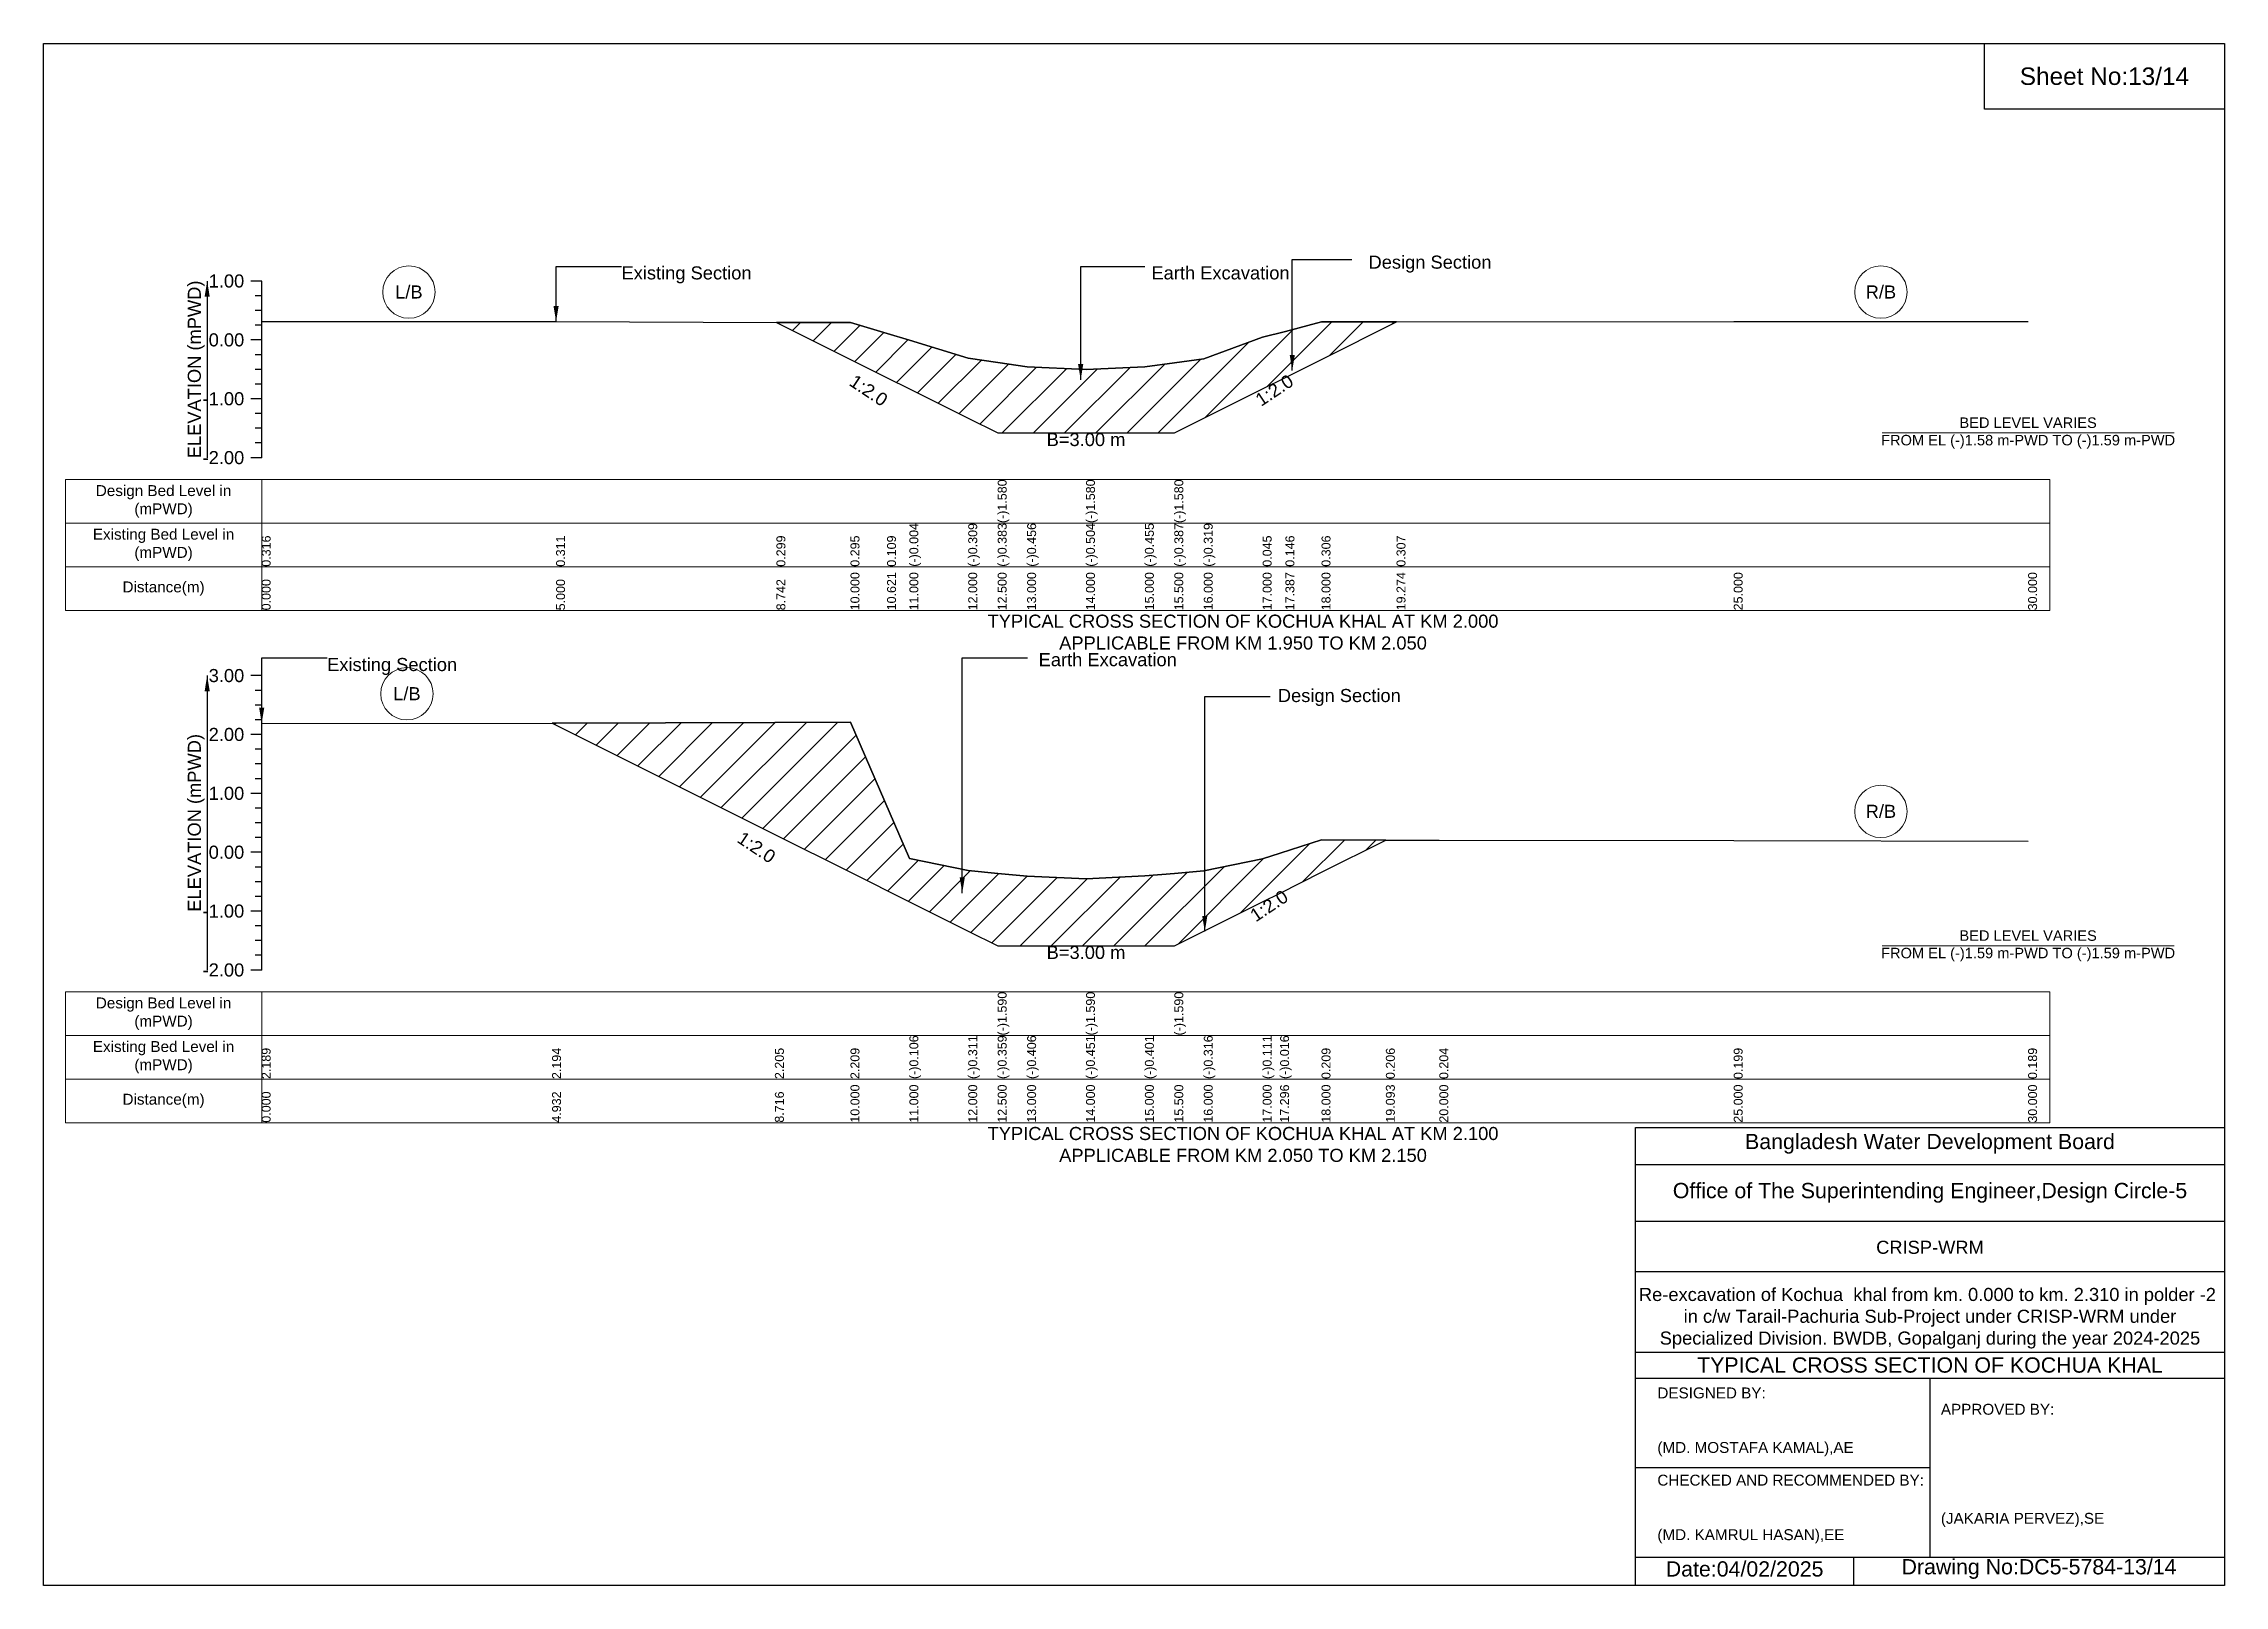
# Model space of a CAD drawing. Header units: inches. Extents: x 91000 to 258000, y -5743 to 6664.
# Drawn here: x 230000 to 238000, y -5656 to 0 of the extents above; entities that cross this region are included whole.
import ezdxf

# ---------------------------------------------------------------- set-up
doc = ezdxf.new("R2010")
doc.units = ezdxf.units.IN
doc.header["$LTSCALE"] = 7
doc.header["$MEASUREMENT"] = 0
for name, color, linetype, lineweight in [('Cross section Data Border', 7, 'Continuous', 9), ('Cross Section Labels', 7, 'Continuous', 9), ('Existing_Bed_Level for Xsection', 7, 'Continuous', 25)]:
    doc.layers.add(name, color=color, linetype=linetype, lineweight=lineweight)
doc.styles.get("Standard").update_dxf_attribs({"font": 'arial.ttf'})
doc.dimstyles.get("Standard").update_dxf_attribs({"dimtxt": 0.18, "dimasz": 0.18, "dimexe": 0.18, "dimexo": 0.0625, "dimgap": 0.09, "dimtad": 0, "dimtih": 1, "dimtoh": 1, "dimdec": 4, "dimzin": 0, "dimdsep": 46, "dimtxsty": 'Standard', "dimcen": 0.09, "dimadec": 0, "dimazin": 0, "dimtfac": 1, "dimtdec": 4, "dimtofl": 0, "dimtmove": 0, "dimatfit": 3, "dimfxl": 1, "dimtolj": 1, "dimtzin": 0, "dimarcsym": 0})

msp = doc.modelspace()

# ---------------------------------------------------------------- texts
at = {"attachment_point": 5}
for s, insert, char_height in [('Sheet No:13/14', (237560, -120), 64), ('Bangladesh Water Development Board', (236920, -4036), 56), ('Office of The Superintending Engineer,Design Circle-5', (236920, -4216), 56)]:
    msp.add_mtext(s, dxfattribs=dict(at, insert=insert, char_height=char_height))
for s, insert, char_height, width, attachment_point in [('CRISP-WRM', (236920, -4416), 48, 2240, 5), ('Re-excavation of Kochua  khal from km. 0.000 to km. 2.310 in polder -2  in c/w Tarail-Pachuria Sub-Project under CRISP-WRM under Specialized Division. BWDB, Gopalganj during the year 2024-2025', (236920, -4676), 48, 2160, 5), ('TYPICAL CROSS SECTION OF KOCHUA KHAL', (236920, -4848), 56, 2240, 5), ('DESIGNED BY:^J^J^J(MD. MOSTAFA KAMAL),AE', (235920, -5056), 40, 1120, 4), ('APPROVED BY:^J^J^J^J^J^J(JAKARIA PERVEZ),SE', (236960, -5216), 40, 1120, 4), ('CHECKED AND RECOMMENDED BY:^J^J^J(MD. KAMRUL HASAN),EE', (235920, -5376), 40, 1120, 4), ('Date:04/02/2025', (236240, -5596), 56, 1120, 5), ('Drawing No:DC5-5784-13/14', (237320, -5596), 56, 1760, 5)]:
    msp.add_mtext(s, dxfattribs=dict(insert=insert, char_height=char_height, width=width, attachment_point=attachment_point))
at = {"layer": 'Cross section Data Border', "char_height": 40, "width": 640, "attachment_point": 5}
for s, insert in [('Design Bed Level in (mPWD)', (230440, -1679.1)), ('Existing Bed Level in (mPWD)', (230440, -1839.1)), ('Distance(m)', (230440, -1999.1)), ('Design Bed Level in (mPWD)', (230440, -3558.6)), ('Existing Bed Level in (mPWD)', (230440, -3718.6)), ('Distance(m)', (230440, -3878.6))]:
    msp.add_mtext(s, dxfattribs=dict(at, insert=insert))
at = {"layer": 'Cross Section Labels'}
for s, insert, char_height, attachment_point in [('Design Section', (234860.4, -777.7), 48, 1), ('Existing Section', (232120, -817.1), 48, 1), ('Earth Excavation', (234064, -817.1), 48, 1), ('L/B', (231340, -911.4), 48, 5), ('R/B', (236740, -911.4), 48, 5), ('B=3.00 m', (233824, -1428.4), 48, 2), ('BED LEVEL VARIES ^JFROM EL (-)1.58 m-PWD TO (-)1.59 m-PWD', (237280, -1428.4), 38.4, 5), ('TYPICAL CROSS SECTION OF KOCHUA KHAL AT KM 2.000^JAPPLICABLE FROM KM 1.950 TO KM 2.050', (234400, -2159.1), 48, 5), ('Earth Excavation', (233650.2, -2236), 48, 1), ('Existing Section', (231040, -2253.8), 48, 1), ('L/B', (231332.7, -2385.2), 48, 5), ('Design Section', (234527.7, -2367.5), 48, 1), ('R/B', (236740, -2816.7), 48, 5), ('BED LEVEL VARIES ^JFROM EL (-)1.59 m-PWD TO (-)1.59 m-PWD', (237280, -3310), 38.4, 5), ('B=3.00 m', (233824, -3310), 48, 2), ('TYPICAL CROSS SECTION OF KOCHUA KHAL AT KM 2.100^JAPPLICABLE FROM KM 2.050 TO KM 2.150', (234400, -4038.6), 48, 5)]:
    msp.add_mtext(s, dxfattribs=dict(at, insert=insert, char_height=char_height, attachment_point=attachment_point))
at = {"layer": 'Cross Section Labels', "char_height": 48, "attachment_point": 2}
for insert, rotation in [((233040.1, -1252.5), 326.30993), ((234501.6, -1251.6), 33.69007), ((232628.7, -2928.4), 326.30993), ((234482, -3143), 33.69007)]:
    msp.add_mtext('1:2.0', dxfattribs=dict(at, insert=insert, rotation=rotation))
at = {"layer": 'Existing_Bed_Level for Xsection', "rotation": 90}
for s, insert, char_height, attachment_point in [('ELEVATION (mPWD)', (230560, -1195.1), 48, 5), ('(-)1.580', (233500, -1759.1), 32.8, 1), ('(-)1.580', (233824, -1759.1), 32.8, 1), ('(-)1.580', (234148, -1759.1), 32.8, 1), ('0.316', (230800, -1919.1), 32.8, 1), ('0.311', (231880, -1919.1), 32.8, 1), ('0.299', (232688.3, -1919.1), 32.8, 1), ('0.295', (232960, -1919.1), 32.8, 1), ('0.109', (233094.1, -1919.1), 32.8, 1), ('(-)0.004', (233176, -1919.1), 32.8, 1), ('(-)0.309', (233392, -1919.1), 32.8, 1), ('(-)0.383', (233500, -1919.1), 32.8, 1), ('(-)0.456', (233608, -1919.1), 32.8, 1), ('(-)0.504', (233824, -1919.1), 32.8, 1), ('(-)0.455', (234040, -1919.1), 32.8, 1), ('(-)0.387', (234148, -1919.1), 32.8, 1), ('(-)0.319', (234256, -1919.1), 32.8, 1), ('0.045', (234472, -1919.1), 32.8, 1), ('0.146', (234555.6, -1919.1), 32.8, 1), ('0.306', (234688, -1919.1), 32.8, 1), ('0.307', (234963.1, -1919.1), 32.8, 1), ('0.000', (230800, -2079.1), 32.8, 1), ('5.000', (231880, -2079.1), 32.8, 1), ('8.742', (232688.3, -2079.1), 32.8, 1), ('10.000', (232960, -2079.1), 32.8, 1), ('10.621', (233094.1, -2079.1), 32.8, 1), ('11.000', (233176, -2079.1), 32.8, 1), ('12.000', (233392, -2079.1), 32.8, 1), ('12.500', (233500, -2079.1), 32.8, 1), ('13.000', (233608, -2079.1), 32.8, 1), ('14.000', (233824, -2079.1), 32.8, 1), ('15.000', (234040, -2079.1), 32.8, 1), ('15.500', (234148, -2079.1), 32.8, 1), ('16.000', (234256, -2079.1), 32.8, 1), ('17.000', (234472, -2079.1), 32.8, 1), ('17.387', (234555.6, -2079.1), 32.8, 1), ('18.000', (234688, -2079.1), 32.8, 1), ('19.274', (234963.1, -2079.1), 32.8, 1), ('25.000', (236200, -2079.1), 32.8, 1), ('30.000', (237280, -2079.1), 32.8, 1), ('ELEVATION (mPWD)', (230560, -2858.6), 48, 5), ('(-)1.590', (233500, -3638.6), 32.8, 1), ('(-)1.590', (233824, -3638.6), 32.8, 1), ('(-)1.590', (234148, -3638.6), 32.8, 1), ('(-)0.106', (233176, -3798.6), 32.8, 1), ('(-)0.311', (233392, -3798.6), 32.8, 1), ('(-)0.359', (233500, -3798.6), 32.8, 1), ('(-)0.406', (233608, -3798.6), 32.8, 1), ('(-)0.451', (233824, -3798.6), 32.8, 1), ('(-)0.401', (234040, -3798.6), 32.8, 1), ('(-)0.316', (234256, -3798.6), 32.8, 1), ('(-)0.111', (234472, -3798.6), 32.8, 1), ('(-)0.016', (234536, -3798.6), 32.8, 1), ('2.189', (230800, -3798.6), 32.8, 1), ('2.194', (231865.3, -3798.6), 32.8, 1), ('2.205', (232682.7, -3798.6), 32.8, 1), ('2.209', (232960, -3798.6), 32.8, 1), ('0.209', (234688, -3798.6), 32.8, 1), ('0.206', (234924, -3798.6), 32.8, 1), ('0.204', (235120, -3798.6), 32.8, 1), ('0.199', (236200, -3798.6), 32.8, 1), ('0.189', (237280, -3798.6), 32.8, 1), ('10.000', (232960, -3958.6), 32.8, 1), ('11.000', (233176, -3958.6), 32.8, 1), ('12.000', (233392, -3958.6), 32.8, 1), ('12.500', (233500, -3958.6), 32.8, 1), ('13.000', (233608, -3958.6), 32.8, 1), ('14.000', (233824, -3958.6), 32.8, 1), ('15.000', (234040, -3958.6), 32.8, 1), ('15.500', (234148, -3958.6), 32.8, 1), ('16.000', (234256, -3958.6), 32.8, 1), ('17.000', (234472, -3958.6), 32.8, 1), ('17.296', (234536, -3958.6), 32.8, 1), ('18.000', (234688, -3958.6), 32.8, 1), ('19.093', (234924, -3958.6), 32.8, 1), ('20.000', (235120, -3958.6), 32.8, 1), ('25.000', (236200, -3958.6), 32.8, 1), ('30.000', (237280, -3958.6), 32.8, 1), ('0.000', (230800, -3958.6), 32.8, 1), ('4.932', (231865.3, -3958.6), 32.8, 1), ('8.716', (232682.7, -3958.6), 32.8, 1)]:
    msp.add_mtext(s, dxfattribs=dict(at, insert=insert, char_height=char_height, attachment_point=attachment_point))
at = {"layer": 'Existing_Bed_Level for Xsection', "char_height": 48, "attachment_point": 6}
for s, insert in [('1.00', (230736, -871.1)), ('0.00', (230736, -1087.1)), ('-1.00', (230736, -1303.1)), ('-2.00', (230736, -1519.1)), ('3.00', (230736, -2318.6)), ('2.00', (230736, -2534.6)), ('1.00', (230736, -2750.6)), ('0.00', (230736, -2966.6)), ('-1.00', (230736, -3182.6)), ('-2.00', (230736, -3398.6))]:
    msp.add_mtext(s, dxfattribs=dict(at, insert=insert))

# ---------------------------------------------------------------- hatches: boundary and pattern name
at = {"layer": 'Existing_Bed_Level for Xsection'}
h = msp.add_hatch(dxfattribs=at)
h.set_pattern_fill('ANSI31', color=256, scale=648, style=0)
h.paths.add_polyline_path([(232688.3, -1022.5), (232960, -1158.4), (233094.1, -1225.5), (233176, -1266.4), (233392, -1374.4), (233500, -1428.4), (233608, -1428.4), (233824, -1428.4), (234040, -1428.4), (234148, -1428.4), (234256, -1374.4), (234472, -1266.4), (234555.6, -1224.6), (234688, -1158.4), (234963.1, -1020.8), (234688, -1021), (234555.6, -1055.6), (234472, -1077.4), (234256, -1156), (234148, -1170.7), (234040, -1185.4), (233824, -1196), (233608, -1185.6), (233500, -1169.8), (233392, -1153.9), (233176, -1088), (233094.1, -1063.5), (232960, -1023.4)])
h = msp.add_hatch(dxfattribs=at)
h.set_pattern_fill('ANSI31', color=256, scale=648, style=0)
h.paths.add_polyline_path([(231865.3, -2492.7), (231880, -2500), (232682.7, -2901.4), (232960, -3040), (233176, -3148), (233392, -3256), (233500, -3310), (233608, -3310), (233824, -3310), (234040, -3310), (234148, -3310), (234256, -3256), (234472, -3148), (234536, -3116), (234688, -3040), (234924, -2922), (234688, -2921.4), (234536, -2970.1), (234472, -2990.6), (234256, -3034.8), (234148, -3044), (234040, -3053.2), (233824, -3064), (233608, -3054.3), (233500, -3044), (233392, -3033.8), (233176, -2989.5), (232960, -2489.4), (232682.7, -2490.3), (231880, -2492.7)])

# ---------------------------------------------------------------- linework, layer by layer
for points in [[(230000, 0), (238000, 0), (238000, -5656), (230000, -5656)], [(237120, 0), (238000, 0), (238000, -240), (237120, -240)]]:
    msp.add_lwpolyline(points, close=True)
for points in [[(235840, -5656), (235840, -3976), (238000, -3976)], [(235840, -4112), (238000, -4112)], [(235840, -4320), (238000, -4320)], [(235840, -4504), (238000, -4504)], [(235840, -4800), (238000, -4800)], [(235840, -4896), (238000, -4896)], [(236920, -4896), (236920, -5552)], [(235840, -5224), (236920, -5224)], [(235840, -5552), (238000, -5552)], [(236640, -5552), (236640, -5656)]]:
    msp.add_lwpolyline(points)
at = {"layer": 'Cross section Data Border'}
for points in [[(230080, -1599.1), (237360, -1599.1), (237360, -2079.1), (230080, -2079.1)], [(230080, -3478.6), (237360, -3478.6), (237360, -3958.6), (230080, -3958.6)]]:
    msp.add_lwpolyline(points, close=True, dxfattribs=at)
for points in [[(230800, -1599.1), (230800, -2079.1)], [(230080, -1759.1), (237360, -1759.1)], [(230080, -1919.1), (237360, -1919.1)], [(230800, -3478.6), (230800, -3958.6)], [(230080, -3638.6), (237360, -3638.6)], [(230080, -3798.6), (237360, -3798.6)]]:
    msp.add_lwpolyline(points, dxfattribs=at)
at = {"layer": 'Cross Section Labels'}
for points in [[(236744.2, -1428.4), (237815.8, -1428.4)], [(236744.2, -3310), (237815.8, -3310)]]:
    msp.add_lwpolyline(points, dxfattribs=at)
for centre in [(231340, -911.4), (236740, -911.4), (231332.7, -2385.2), (236740, -2816.7)]:
    msp.add_circle(centre, 96, dxfattribs=at)
at = {"layer": 'Existing_Bed_Level for Xsection'}
for points in [[(230800, -871.1), (230760, -871.1)], [(230800, -1519.1), (230800, -1303.1), (230800, -1087.1), (230800, -871.1)], [(230800, -925.1), (230776, -925.1)], [(230800, -979.1), (230776, -979.1)], [(230800, -1033.1), (230776, -1033.1)], [(230800, -1018.9), (231880, -1020), (232688.3, -1022.5), (232960, -1023.4), (233094.1, -1063.5), (233176, -1088), (233392, -1153.9), (233500, -1169.8), (233500, -1169.8), (233608, -1185.6), (233824, -1196), (233824, -1196), (234040, -1185.4), (234148, -1170.7), (234148, -1170.7), (234256, -1156), (234472, -1077.4), (234555.6, -1055.6), (234688, -1021), (234963.1, -1020.8), (236200, -1020), (237280, -1018.9)], [(230800, -1087.1), (230760, -1087.1)], [(230800, -1141.1), (230776, -1141.1)], [(230800, -1195.1), (230776, -1195.1)], [(230800, -1249.1), (230776, -1249.1)], [(230800, -1303.1), (230760, -1303.1)], [(230800, -1357.1), (230776, -1357.1)], [(230800, -1411.1), (230776, -1411.1)], [(230800, -1519.1), (230760, -1519.1)], [(230800, -1465.1), (230776, -1465.1)], [(230800, -2318.6), (230760, -2318.6)], [(230800, -3398.6), (230800, -3182.6), (230800, -2966.6), (230800, -2750.6), (230800, -2534.6), (230800, -2318.6)], [(230800, -2372.6), (230776, -2372.6)], [(230800, -2426.6), (230776, -2426.6)], [(230800, -2534.6), (230760, -2534.6)], [(230800, -2480.6), (230776, -2480.6)], [(230800, -2493.8), (231865.3, -2492.7), (231880, -2492.7), (232682.7, -2490.3), (232960, -2489.4), (233176, -2989.5), (233392, -3033.8), (233500, -3044), (233500, -3044), (233608, -3054.3), (233824, -3064), (233824, -3064), (234040, -3053.2), (234148, -3044), (234148, -3044), (234256, -3034.8), (234472, -2990.6), (234536, -2970.1), (234688, -2921.4), (234924, -2922), (235120, -2922.5), (236200, -2923.6), (237280, -2925.8)], [(230800, -2588.6), (230776, -2588.6)], [(230800, -2642.6), (230776, -2642.6)], [(230800, -2696.6), (230776, -2696.6)], [(230800, -2750.6), (230760, -2750.6)], [(230800, -2804.6), (230776, -2804.6)], [(230800, -2858.6), (230776, -2858.6)], [(230800, -2912.6), (230776, -2912.6)], [(230800, -2966.6), (230760, -2966.6)], [(230800, -3020.6), (230776, -3020.6)], [(230800, -3074.6), (230776, -3074.6)], [(230800, -3182.6), (230760, -3182.6)], [(230800, -3128.6), (230776, -3128.6)], [(230800, -3236.6), (230776, -3236.6)], [(230800, -3290.6), (230776, -3290.6)], [(230800, -3344.6), (230776, -3344.6)], [(230800, -3398.6), (230760, -3398.6)]]:
    msp.add_lwpolyline(points, dxfattribs=at)
for points in [[(232688.3, -1022.5), (232960, -1158.4), (233094.1, -1225.5), (233176, -1266.4), (233392, -1374.4), (233500, -1428.4), (233500, -1428.4), (233608, -1428.4), (233824, -1428.4), (233824, -1428.4), (234040, -1428.4), (234148, -1428.4), (234148, -1428.4), (234256, -1374.4), (234472, -1266.4), (234555.6, -1224.6), (234688, -1158.4), (234963.1, -1020.8), (234688, -1021), (234555.6, -1055.6), (234472, -1077.4), (234256, -1156), (234148, -1170.7), (234148, -1170.7), (234040, -1185.4), (233824, -1196), (233824, -1196), (233608, -1185.6), (233500, -1169.8), (233500, -1169.8), (233392, -1153.9), (233176, -1088), (233094.1, -1063.5), (232960, -1023.4)], [(231865.3, -2492.7), (231880, -2500), (232682.7, -2901.4), (232960, -3040), (233176, -3148), (233392, -3256), (233500, -3310), (233500, -3310), (233608, -3310), (233824, -3310), (233824, -3310), (234040, -3310), (234148, -3310), (234148, -3310), (234256, -3256), (234472, -3148), (234536, -3116), (234688, -3040), (234924, -2922), (234924, -2922), (234924, -2922), (234688, -2921.4), (234536, -2970.1), (234472, -2990.6), (234256, -3034.8), (234148, -3044), (234148, -3044), (234040, -3053.2), (233824, -3064), (233824, -3064), (233608, -3054.3), (233500, -3044), (233500, -3044), (233392, -3033.8), (233176, -2989.5), (232960, -2489.4), (232682.7, -2490.3), (231880, -2492.7)]]:
    msp.add_lwpolyline(points, close=True, dxfattribs=at)

msp.set_redraw_order([(e.dxf.handle, doc.entitydb.next_handle()) for e in msp.query("TEXT MTEXT ATTDEF DIMENSION ARC_DIMENSION")])  # texts and dimensions are drawn at this point

# ---------------------------------------------------------------- leaders
at = {"layer": 'Cross Section Labels', "annotation_type": 0, "has_hookline": 1, "hookline_direction": 0}
for points, text_width in [([(234580.6, -1199.5), (234580.6, -792), (234799.3, -792)], 441.2), ([(231880, -1020), (231880, -817.1), (232119.9, -817.1)], 467.2), ([(233804.4, -1233.5), (233804.4, -817.1), (234039.2, -817.1)], 497), ([(230800, -2493.8), (230800, -2253.8), (231039.9, -2253.8)], 467.2), ([(233369.9, -3116), (233369.9, -2253.8), (233609.8, -2253.8)], 441.2), ([(234259.7, -3257.4), (234259.7, -2395.1), (234499.6, -2395.1)], 441.2)]:
    msp.add_leader(points, dimstyle='Standard', override={"dimasz": 57.6}, dxfattribs=dict(at, text_width=text_width))
at = {"layer": 'Existing_Bed_Level for Xsection'}
for points in [[(230600, -871.1), (230600, -1519.1)], [(230600, -2318.6), (230600, -3398.6)]]:
    msp.add_leader(points, dimstyle='Standard', override={"dimasz": 57.6}, dxfattribs=at)

doc.saveas('drawing.dxf')
